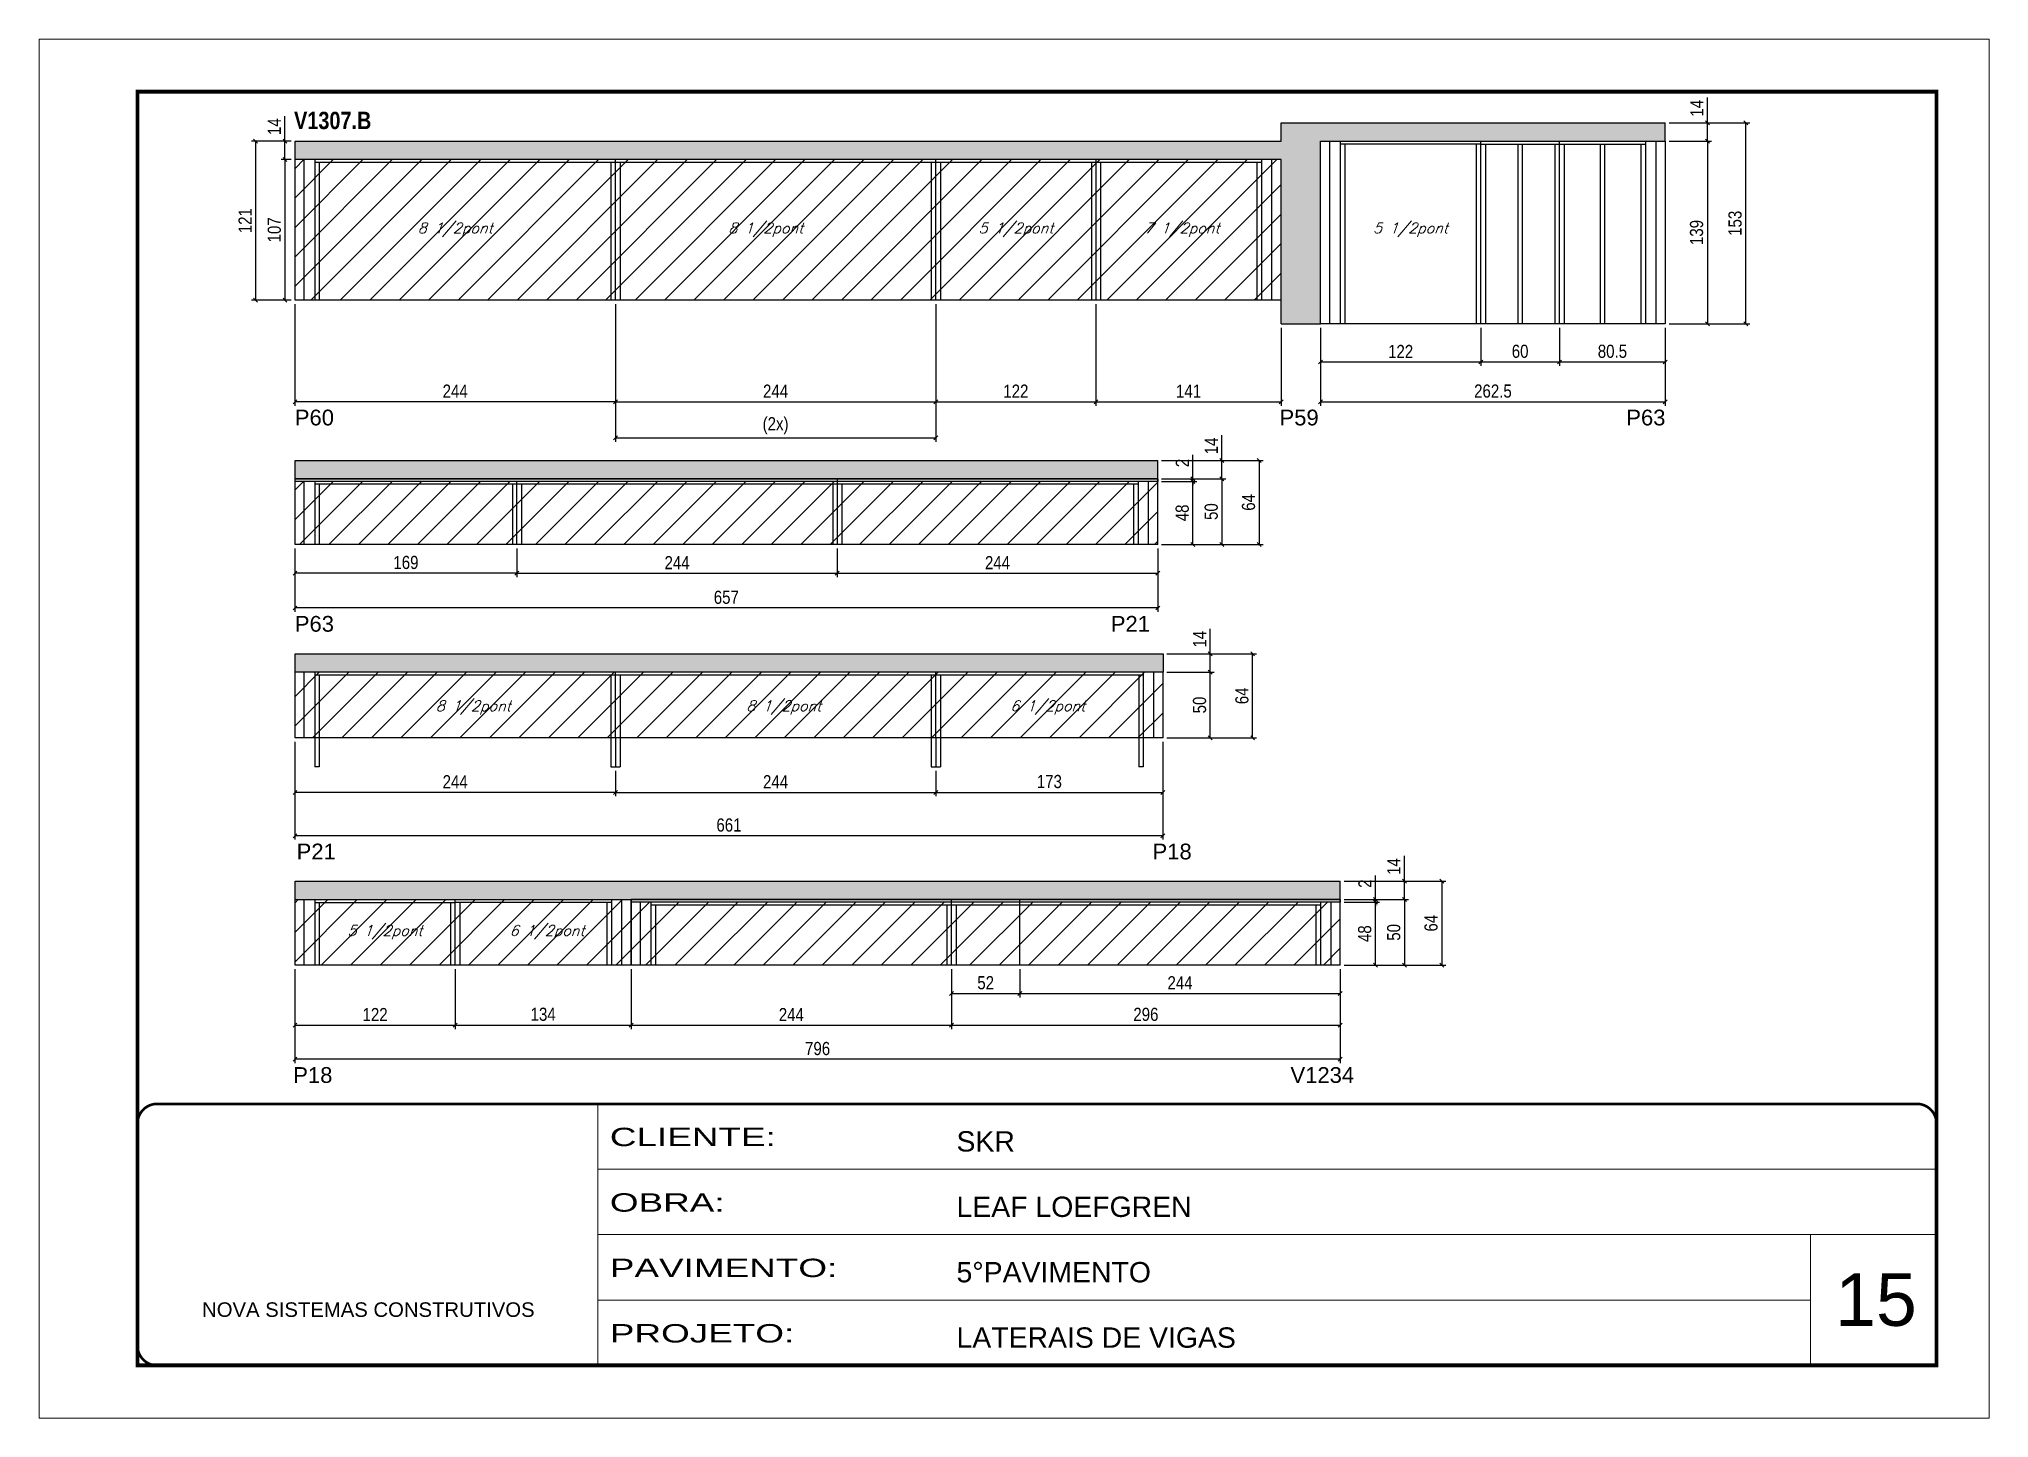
# Model space of a CAD drawing. Extents: x 3309 to 10384, y -2522 to 14608.
# Drawn here: x 6493 to 7978, y 10112 to 11162 of the extents above; entities that cross this region are included whole.
import ezdxf

# ---------------------------------------------------------------- set-up
doc = ezdxf.new("R2010")
doc.units = 0
doc.linetypes.add('CONTINUO', pattern=[0])
doc.linetypes.add('DASHED', pattern=[0.75, 0.5, -0.25])
for name, color, linetype in [('5', 5, 'Continuous'), ('COTA', 241, 'Continuous'), ('NOMENCLATURA', 7, 'Continuous'), ('Painéis', 200, 'Continuous'), ('SARR_2.2x7', 40, 'Continuous'), ('SARR_3.5x7', 81, 'Continuous'), ('texto', 7, 'Continuous')]:
    doc.layers.add(name, color=color, linetype=linetype)
for name, color, linetype, lineweight in [('CARIMBO', 255, 'Continuous', 9), ('Folhas', 255, 'Continuous', 9), ('Hachura', 251, 'Continuous', 9), ('SARRAFO DE PRESSAO', 251, 'DASHED', 9)]:
    doc.layers.add(name, color=color, linetype=linetype, lineweight=lineweight)
doc.styles.add('ARIAL', font='arial.ttf')
doc.styles.add('COTA TECNICA', font='techl___.ttf', dxfattribs={"height": 10})
doc.styles.add('Romans', font='romans.shx')
doc.styles.get("Standard").update_dxf_attribs({"font": 'arial.ttf'})
doc.styles.add('TECNICA', font='techb___.ttf', dxfattribs={"height": 10})
doc.styles.add('Tecnologia', font='')
doc.styles.get('Tecnologia').set_extended_font_data('Forgotten Futurist')
doc.dimstyles.new('PAINEL', dxfattribs={"dimtxt": 10, "dimasz": 3, "dimexe": 3, "dimexo": 3, "dimgap": 3, "dimtad": 1, "dimdec": 1, "dimzin": 12, "dimdsep": 46, "dimtxsty": 'COTA TECNICA', "dimblk1": 'OBLIQUE', "dimblk2": 'OBLIQUE', "dimsah": 1, "dimcen": 0.9, "dimclrd": 4, "dimclre": 4, "dimclrt": 240, "dimadec": 1, "dimazin": 3, "dimtfac": 1, "dimtdec": 1, "dimtmove": 0, "dimatfit": 3, "dimfxl": 1, "dimtolj": 1, "dimtzin": 12, "dimarcsym": 0})

msp = doc.modelspace()

# ---------------------------------------------------------------- texts
at = {"layer": '5', "linetype": 'Continuous'}
for s, rotation, p in [('P60', 359.99996, (6687.69, 10867.91)), ('P59', 359.99996, (7437.57, 10867.91)), ('P63', 359.99996, (7701.66, 10867.91)), ('P63', 359.99996, (6687.69, 10710.84)), ('P21', 359.99996, (7309.07, 10710.84)), ('P21', 0.00004, (6689.08, 10537.47)), ('P18', 359.99996, (7340.88, 10537.47)), ('P18', 359.99996, (6686.5, 10367.28)), ('V1234', 359.99996, (7445.92, 10367.28))]:
    msp.add_text(s, height=12, rotation=rotation, dxfattribs=at).set_placement(p)
at = {"layer": 'CARIMBO', "style": 'ARIAL'}
msp.add_text('15', height=40, dxfattribs=at).set_placement((7860.73, 10182.28))
at = {"layer": 'NOMENCLATURA', "style": 'TECNICA'}
msp.add_text('V1307.B', height=13.2, dxfattribs=at).set_placement((6687.12, 11093.53))
at = {"layer": 'texto', "color": 2, "char_height": 8, "attachment_point": 5, "style": 'Romans'}
for s, insert in [('{\\Q19;\\C256;8 1/2pont}', (6809.84, 11016.84)), ('{\\Q19;\\C256;8 1/2pont}', (7046.34, 11016.84)), ('{\\Q19;\\C256;5 1/2pont}', (7236.84, 11016.84)), ('{\\Q19;\\C256;7 1/2pont}', (7363.34, 11016.84)), ('{\\Q19;\\C256;5 1/2pont}', (7537.34, 11016.84)), ('{\\Q19;\\C256;8 1/2pont}', (6823.59, 10653.02)), ('{\\Q19;\\C256;8 1/2pont}', (7060.09, 10653.02)), ('{\\Q19;\\C256;6 1/2pont}', (7261.09, 10653.02)), ('{\\Q19;\\C256;5 1/2pont}', (6756.34, 10481.94)), ('{\\Q19;\\C256;6 1/2pont}', (6879.84, 10481.94))]:
    msp.add_mtext(s, dxfattribs=dict(at, insert=insert))

# ---------------------------------------------------------------- blocks, each defined once
blk = doc.blocks.new('9999999999')
at = {"color": 30, "linetype": 'CONTINUO'}
for p, q in [((98564.6, 34230.2), (98564.6, 34429.4)), ((98564.6, 34379.6), (99584, 34379.6)), ((98564.6, 34329.8), (99488, 34329.8)), ((99584, 34329.8), (99488, 34329.8)), ((99488, 34329.8), (99488, 34230.2)), ((98564.6, 34280), (99488, 34280))]:
    blk.add_line(p, q, dxfattribs=at)
at = {"color": 30, "linetype": 'CONTINUO', "const_width": 2}
blk.add_lwpolyline([(99584, 34230.2), (99584, 34414.4, 0.414214), (99569, 34429.4), (98229, 34429.4, 0.414214), (98214, 34414.4), (98214, 34245.2, 0.414214), (98229, 34230.2), (99584, 34230.2)], format="xyb", dxfattribs=at)
at = {"layer": 'Folhas'}
blk.add_lwpolyline([(98139, 34190.2), (99624, 34190.2), (99624, 35240.2), (98139, 35240.2)], close=True, dxfattribs=at)
at = {"layer": 'Folhas', "color": 30, "const_width": 3}
blk.add_lwpolyline([(98214, 34230.2), (99584, 34230.2), (99584, 35200.2), (98214, 35200.2)], close=True, dxfattribs=at)
at = {"color": 7, "linetype": 'Continuous', "ltscale": 5, "style": 'ARIAL'}
for s, height, p in [('SKR', 15.48, (98837.7, 34393.1)), ('LEAF LOEFGREN', 15.483, (98837.7, 34343.3)), ('5°PAVIMENTO', 15.483, (98837.7, 34293.5)), ('NOVA SISTEMAS CONSTRUTIVOS', 11.059, (98263.2, 34267.2)), ('LATERAIS DE VIGAS', 15.483, (98837.7, 34243.7))]:
    blk.add_text(s, height=height, dxfattribs=at).set_placement(p)
at = {"layer": 'Folhas', "color": 7, "style": 'Tecnologia', "width": 1.5}
for s, p in [('CLIENTE:', (98573.7, 34397.2)), ('OBRA:', (98573.7, 34347.3)), ('PAVIMENTO:', (98573.7, 34297.5)), ('PROJETO:', (98573.7, 34247.7))]:
    blk.add_text(s, height=14, dxfattribs=at).set_placement(p)
blk = doc.blocks.new('_Oblique')
at = {"color": 0, "linetype": 'ByBlock', "lineweight": -2}
blk.add_line((-0.5, -0.5), (0.5, 0.5), dxfattribs=at)
blk = doc.blocks.new('*D375')
at = {"layer": 'COTA', "color": 4, "linetype": 'ByBlock', "lineweight": -2, "transparency": 16777216}
for p, q in [((6687.8, 10960.3), (6687.8, 10882.9)), ((6931.8, 10960.3), (6931.8, 10882.9)), ((6931.8, 10885.9), (6687.8, 10885.9))]:
    blk.add_line(p, q, dxfattribs=at)
at = {"layer": 'Defpoints', "color": 0, "linetype": 'ByBlock', "transparency": 16777216}
for p in [(6687.8, 10963.3), (6931.8, 10963.3), (6687.8, 10885.9)]:
    blk.add_point(p, dxfattribs=at)
at = {"layer": 'COTA', "color": 4, "linetype": 'ByBlock', "lineweight": -2, "transparency": 16777216, "xscale": 3, "yscale": 3, "zscale": 3, "rotation": 180}
blk.add_blockref('_Oblique', (6687.8, 10885.9), dxfattribs=at)
at = {"layer": 'COTA', "color": 4, "linetype": 'ByBlock', "lineweight": -2, "transparency": 16777216, "xscale": 3, "yscale": 3, "zscale": 3}
blk.add_blockref('_Oblique', (6931.8, 10885.9), dxfattribs=at)
at = {"layer": 'COTA', "color": 240, "linetype": 'ByBlock', "transparency": 16777216, "insert": (6809.8, 10894), "char_height": 10, "attachment_point": 5, "style": 'COTA TECNICA'}
blk.add_mtext('\\A1;244', dxfattribs=at)
blk = doc.blocks.new('*D376')
at = {"layer": 'COTA', "color": 4, "lineweight": -2, "transparency": 16777216}
for p, q in [((6931.8, 10960.3), (6931.8, 10882.9)), ((7175.8, 10960.3), (7175.8, 10882.9)), ((6931.8, 10885.9), (7175.8, 10885.9))]:
    blk.add_line(p, q, dxfattribs=at)
at = {"layer": 'Defpoints', "color": 0, "transparency": 16777216}
for p in [(6931.8, 10963.3, 0), (7175.8, 10963.3, 0), (7175.8, 10885.9)]:
    blk.add_point(p, dxfattribs=at)
at = {"layer": 'COTA', "color": 4, "lineweight": -2, "transparency": 16777216, "xscale": 3, "yscale": 3, "zscale": 3, "rotation": 180}
blk.add_blockref('_Oblique', (6931.8, 10885.9), dxfattribs=at)
at = {"layer": 'COTA', "color": 4, "lineweight": -2, "transparency": 16777216, "xscale": 3, "yscale": 3, "zscale": 3}
blk.add_blockref('_Oblique', (7175.8, 10885.9), dxfattribs=at)
at = {"layer": 'COTA', "color": 240, "transparency": 16777216, "insert": (7053.8, 10894), "char_height": 10, "attachment_point": 5, "style": 'COTA TECNICA'}
blk.add_mtext('\\A1;244', dxfattribs=at)
blk = doc.blocks.new('*D377')
at = {"layer": 'COTA', "color": 4, "lineweight": -2, "transparency": 16777216}
for p, q in [((6684.8, 11084.3), (6654.8, 11084.3)), ((6657.8, 11084.3), (6657.8, 10963.3)), ((6684.8, 10963.3), (6654.8, 10963.3))]:
    blk.add_line(p, q, dxfattribs=at)
at = {"layer": 'Defpoints', "color": 0, "transparency": 16777216}
for p in [(6687.8, 11084.3, 0), (6657.8, 10963.3), (6687.8, 10963.3, 0)]:
    blk.add_point(p, dxfattribs=at)
at = {"layer": 'COTA', "color": 4, "lineweight": -2, "transparency": 16777216, "xscale": 3, "yscale": 3, "zscale": 3}
for p, rotation in [((6657.8, 11084.3), 90), ((6657.8, 10963.3), 270)]:
    blk.add_blockref('_Oblique', p, dxfattribs=dict(at, rotation=rotation))
at = {"layer": 'COTA', "color": 240, "transparency": 16777216, "insert": (6649.8, 11023.8), "char_height": 10, "attachment_point": 5, "rotation": 90, "style": 'COTA TECNICA'}
blk.add_mtext('\\A1;121', dxfattribs=at)
blk = doc.blocks.new('*D378')
at = {"layer": 'COTA', "color": 4, "lineweight": -2, "transparency": 16777216}
for p, q in [((7175.8, 10960.3), (7175.8, 10882.9)), ((7297.8, 10960.3), (7297.8, 10882.9)), ((7175.8, 10885.9), (7297.8, 10885.9))]:
    blk.add_line(p, q, dxfattribs=at)
at = {"layer": 'Defpoints', "color": 0, "transparency": 16777216}
for p in [(7175.8, 10963.3, 0), (7297.8, 10963.3, 0), (7297.8, 10885.9)]:
    blk.add_point(p, dxfattribs=at)
at = {"layer": 'COTA', "color": 4, "lineweight": -2, "transparency": 16777216, "xscale": 3, "yscale": 3, "zscale": 3, "rotation": 180}
blk.add_blockref('_Oblique', (7175.8, 10885.9), dxfattribs=at)
at = {"layer": 'COTA', "color": 4, "lineweight": -2, "transparency": 16777216, "xscale": 3, "yscale": 3, "zscale": 3}
blk.add_blockref('_Oblique', (7297.8, 10885.9), dxfattribs=at)
at = {"layer": 'COTA', "color": 240, "transparency": 16777216, "insert": (7236.8, 10894), "char_height": 10, "attachment_point": 5, "style": 'COTA TECNICA'}
blk.add_mtext('\\A1;122', dxfattribs=at)
blk = doc.blocks.new('*D379')
at = {"layer": 'COTA', "color": 4, "lineweight": -2, "transparency": 16777216}
for p, q in [((6684.8, 11070.3), (6677.2, 11070.3)), ((6680.2, 11070.3), (6680.2, 10963.3)), ((6684.8, 10963.3), (6677.2, 10963.3))]:
    blk.add_line(p, q, dxfattribs=at)
at = {"layer": 'Defpoints', "color": 0, "transparency": 16777216}
for p in [(6687.8, 11070.3, 0), (6680.2, 10963.3), (6687.8, 10963.3, 0)]:
    blk.add_point(p, dxfattribs=at)
at = {"layer": 'COTA', "color": 4, "lineweight": -2, "transparency": 16777216, "xscale": 3, "yscale": 3, "zscale": 3}
for p, rotation in [((6680.2, 11070.3), 90), ((6680.2, 10963.3), 270)]:
    blk.add_blockref('_Oblique', p, dxfattribs=dict(at, rotation=rotation))
at = {"layer": 'COTA', "color": 240, "transparency": 16777216, "insert": (6672.1, 11016.8), "char_height": 10, "attachment_point": 5, "rotation": 90, "style": 'COTA TECNICA'}
blk.add_mtext('\\A1;107', dxfattribs=at)
blk = doc.blocks.new('*D380')
at = {"layer": 'COTA', "color": 4, "lineweight": -2, "transparency": 16777216}
for p, q in [((6680.2, 11084.3), (6680.2, 11103.5)), ((6684.8, 11084.3), (6677.2, 11084.3)), ((6680.2, 11070.3), (6680.2, 11084.3)), ((6684.8, 11070.3), (6677.2, 11070.3))]:
    blk.add_line(p, q, dxfattribs=at)
at = {"layer": 'Defpoints', "color": 0, "transparency": 16777216}
for p in [(6680.2, 11084.3), (6687.8, 11084.3, 0), (6687.8, 11070.3, 0)]:
    blk.add_point(p, dxfattribs=at)
at = {"layer": 'COTA', "color": 4, "lineweight": -2, "transparency": 16777216, "xscale": 3, "yscale": 3, "zscale": 3}
for p, rotation in [((6680.2, 11084.3), 90), ((6680.2, 11070.3), 270)]:
    blk.add_blockref('_Oblique', p, dxfattribs=dict(at, rotation=rotation))
at = {"layer": 'COTA', "color": 240, "transparency": 16777216, "insert": (6672.1, 11095.4), "char_height": 10, "attachment_point": 5, "rotation": 90, "style": 'COTA TECNICA'}
blk.add_mtext('\\A1;14', dxfattribs=at)
blk = doc.blocks.new('*D381')
at = {"layer": 'COTA', "color": 4, "lineweight": -2, "transparency": 16777216}
for p, q in [((6931.8, 10960.3), (6931.8, 10855.4)), ((7175.8, 10960.3), (7175.8, 10855.4)), ((6931.8, 10858.4), (7175.8, 10858.4))]:
    blk.add_line(p, q, dxfattribs=at)
at = {"layer": 'Defpoints', "color": 0, "transparency": 16777216}
for p in [(6931.8, 10963.3), (7175.8, 10963.3), (7175.8, 10858.4)]:
    blk.add_point(p, dxfattribs=at)
at = {"layer": 'COTA', "color": 4, "lineweight": -2, "transparency": 16777216, "xscale": 3, "yscale": 3, "zscale": 3, "rotation": 180}
blk.add_blockref('_Oblique', (6931.8, 10858.4), dxfattribs=at)
at = {"layer": 'COTA', "color": 4, "lineweight": -2, "transparency": 16777216, "xscale": 3, "yscale": 3, "zscale": 3}
blk.add_blockref('_Oblique', (7175.8, 10858.4), dxfattribs=at)
at = {"layer": 'COTA', "color": 240, "transparency": 16777216, "insert": (7053.8, 10867.7), "char_height": 10, "attachment_point": 5, "style": 'COTA TECNICA'}
blk.add_mtext('\\A1;(2x)', dxfattribs=at)
blk = doc.blocks.new('*D382')
at = {"layer": 'COTA', "color": 4, "lineweight": -2, "transparency": 16777216}
for p, q in [((7297.8, 10960.3), (7297.8, 10882.9)), ((7438.8, 10942.3), (7438.8, 10882.9)), ((7297.8, 10885.9), (7438.8, 10885.9))]:
    blk.add_line(p, q, dxfattribs=at)
at = {"layer": 'Defpoints', "color": 0, "transparency": 16777216}
for p in [(7297.8, 10963.3), (7438.8, 10945.3), (7438.8, 10885.9)]:
    blk.add_point(p, dxfattribs=at)
at = {"layer": 'COTA', "color": 4, "lineweight": -2, "transparency": 16777216, "xscale": 3, "yscale": 3, "zscale": 3, "rotation": 180}
blk.add_blockref('_Oblique', (7297.8, 10885.9), dxfattribs=at)
at = {"layer": 'COTA', "color": 4, "lineweight": -2, "transparency": 16777216, "xscale": 3, "yscale": 3, "zscale": 3}
blk.add_blockref('_Oblique', (7438.8, 10885.9), dxfattribs=at)
at = {"layer": 'COTA', "color": 240, "transparency": 16777216, "insert": (7368.3, 10894), "char_height": 10, "attachment_point": 5, "style": 'COTA TECNICA'}
blk.add_mtext('\\A1;141', dxfattribs=at)
blk = doc.blocks.new('*D383')
at = {"layer": 'COTA', "color": 4, "lineweight": -2, "transparency": 16777216}
for p, q in [((7468.8, 10942.3), (7468.8, 10882.9)), ((7731.3, 10942.3), (7731.3, 10882.9)), ((7468.8, 10885.9), (7731.3, 10885.9))]:
    blk.add_line(p, q, dxfattribs=at)
at = {"layer": 'Defpoints', "color": 0, "transparency": 16777216}
for p in [(7468.8, 10945.3), (7731.3, 10945.3), (7731.3, 10885.9)]:
    blk.add_point(p, dxfattribs=at)
at = {"layer": 'COTA', "color": 4, "lineweight": -2, "transparency": 16777216, "xscale": 3, "yscale": 3, "zscale": 3, "rotation": 180}
blk.add_blockref('_Oblique', (7468.8, 10885.9), dxfattribs=at)
at = {"layer": 'COTA', "color": 4, "lineweight": -2, "transparency": 16777216, "xscale": 3, "yscale": 3, "zscale": 3}
blk.add_blockref('_Oblique', (7731.3, 10885.9), dxfattribs=at)
at = {"layer": 'COTA', "color": 240, "transparency": 16777216, "insert": (7600.1, 10894), "char_height": 10, "attachment_point": 5, "style": 'COTA TECNICA'}
blk.add_mtext('\\A1;262.5', dxfattribs=at)
blk = doc.blocks.new('*D384')
at = {"layer": 'COTA', "color": 4, "lineweight": -2, "transparency": 16777216}
for p, q in [((7468.8, 10942.3), (7468.8, 10913.2)), ((7590.8, 10942.3), (7590.8, 10913.2)), ((7468.8, 10916.2), (7590.8, 10916.2))]:
    blk.add_line(p, q, dxfattribs=at)
at = {"layer": 'Defpoints', "color": 0, "transparency": 16777216}
for p in [(7468.8, 10945.3), (7590.8, 10945.3), (7590.8, 10916.2)]:
    blk.add_point(p, dxfattribs=at)
at = {"layer": 'COTA', "color": 4, "lineweight": -2, "transparency": 16777216, "xscale": 3, "yscale": 3, "zscale": 3, "rotation": 180}
blk.add_blockref('_Oblique', (7468.8, 10916.2), dxfattribs=at)
at = {"layer": 'COTA', "color": 4, "lineweight": -2, "transparency": 16777216, "xscale": 3, "yscale": 3, "zscale": 3}
blk.add_blockref('_Oblique', (7590.8, 10916.2), dxfattribs=at)
at = {"layer": 'COTA', "color": 240, "transparency": 16777216, "insert": (7529.8, 10924.2), "char_height": 10, "attachment_point": 5, "style": 'COTA TECNICA'}
blk.add_mtext('\\A1;122', dxfattribs=at)
blk = doc.blocks.new('*D385')
at = {"layer": 'COTA', "color": 4, "lineweight": -2, "transparency": 16777216}
for p, q in [((7590.8, 10942.3), (7590.8, 10913.2)), ((7650.8, 10942.3), (7650.8, 10913.2)), ((7590.8, 10916.2), (7650.8, 10916.2))]:
    blk.add_line(p, q, dxfattribs=at)
at = {"layer": 'Defpoints', "color": 0, "transparency": 16777216}
for p in [(7590.8, 10945.3), (7650.8, 10945.3), (7650.8, 10916.2)]:
    blk.add_point(p, dxfattribs=at)
at = {"layer": 'COTA', "color": 4, "lineweight": -2, "transparency": 16777216, "xscale": 3, "yscale": 3, "zscale": 3, "rotation": 180}
blk.add_blockref('_Oblique', (7590.8, 10916.2), dxfattribs=at)
at = {"layer": 'COTA', "color": 4, "lineweight": -2, "transparency": 16777216, "xscale": 3, "yscale": 3, "zscale": 3}
blk.add_blockref('_Oblique', (7650.8, 10916.2), dxfattribs=at)
at = {"layer": 'COTA', "color": 240, "transparency": 16777216, "insert": (7620.8, 10924.3), "char_height": 10, "attachment_point": 5, "style": 'COTA TECNICA'}
blk.add_mtext('\\A1;60', dxfattribs=at)
blk = doc.blocks.new('*D386')
at = {"layer": 'COTA', "color": 4, "lineweight": -2, "transparency": 16777216}
for p, q in [((7734.3, 11084.3), (7766.5, 11084.3)), ((7763.5, 11084.3), (7763.5, 10945.3)), ((7734.3, 10945.3), (7766.5, 10945.3))]:
    blk.add_line(p, q, dxfattribs=at)
at = {"layer": 'Defpoints', "color": 0, "transparency": 16777216}
for p in [(7731.3, 11084.3), (7731.3, 10945.3), (7763.5, 10945.3)]:
    blk.add_point(p, dxfattribs=at)
at = {"layer": 'COTA', "color": 4, "lineweight": -2, "transparency": 16777216, "xscale": 3, "yscale": 3, "zscale": 3}
for p, rotation in [((7763.5, 11084.3), 90), ((7763.5, 10945.3), 270)]:
    blk.add_blockref('_Oblique', p, dxfattribs=dict(at, rotation=rotation))
at = {"layer": 'COTA', "color": 240, "transparency": 16777216, "insert": (7755.2, 11014.8), "char_height": 10, "attachment_point": 5, "rotation": 90, "style": 'COTA TECNICA'}
blk.add_mtext('\\A1;139', dxfattribs=at)
blk = doc.blocks.new('*D387')
at = {"layer": 'COTA', "color": 4, "lineweight": -2, "transparency": 16777216}
for p, q in [((7763.5, 11098.3), (7763.5, 11117.5)), ((7734.3, 11098.3), (7766.5, 11098.3)), ((7763.5, 11084.3), (7763.5, 11098.3)), ((7734.3, 11084.3), (7766.5, 11084.3))]:
    blk.add_line(p, q, dxfattribs=at)
at = {"layer": 'Defpoints', "color": 0, "transparency": 16777216}
for p in [(7731.3, 11098.3), (7763.5, 11098.3), (7731.3, 11084.3)]:
    blk.add_point(p, dxfattribs=at)
at = {"layer": 'COTA', "color": 4, "lineweight": -2, "transparency": 16777216, "xscale": 3, "yscale": 3, "zscale": 3}
for p, rotation in [((7763.5, 11098.3), 90), ((7763.5, 11084.3), 270)]:
    blk.add_blockref('_Oblique', p, dxfattribs=dict(at, rotation=rotation))
at = {"layer": 'COTA', "color": 240, "transparency": 16777216, "insert": (7755.4, 11109.4), "char_height": 10, "attachment_point": 5, "rotation": 90, "style": 'COTA TECNICA'}
blk.add_mtext('\\A1;14', dxfattribs=at)
blk = doc.blocks.new('*D388')
at = {"layer": 'COTA', "color": 4, "lineweight": -2, "transparency": 16777216}
for p, q in [((7734.3, 11098.3), (7795.7, 11098.3)), ((7792.7, 10945.3), (7792.7, 11098.3)), ((7734.3, 10945.3), (7795.7, 10945.3))]:
    blk.add_line(p, q, dxfattribs=at)
at = {"layer": 'Defpoints', "color": 0, "transparency": 16777216}
for p in [(7731.3, 11098.3), (7792.7, 11098.3), (7731.3, 10945.3)]:
    blk.add_point(p, dxfattribs=at)
at = {"layer": 'COTA', "color": 4, "lineweight": -2, "transparency": 16777216, "xscale": 3, "yscale": 3, "zscale": 3}
for p, rotation in [((7792.7, 11098.3), 90), ((7792.7, 10945.3), 270)]:
    blk.add_blockref('_Oblique', p, dxfattribs=dict(at, rotation=rotation))
at = {"layer": 'COTA', "color": 240, "transparency": 16777216, "insert": (7784.5, 11021.8), "char_height": 10, "attachment_point": 5, "rotation": 90, "style": 'COTA TECNICA'}
blk.add_mtext('\\A1;153', dxfattribs=at)
blk = doc.blocks.new('*D395')
at = {"layer": 'COTA', "color": 4, "linetype": 'ByBlock', "lineweight": -2, "transparency": 16777216}
for p, q in [((6687.8, 10774.3), (6687.8, 10752.4)), ((6856.8, 10774.3), (6856.8, 10752.4)), ((6856.8, 10755.4), (6687.8, 10755.4))]:
    blk.add_line(p, q, dxfattribs=at)
at = {"layer": 'Defpoints', "color": 0, "linetype": 'ByBlock', "transparency": 16777216}
for p in [(6687.8, 10777.3), (6856.8, 10777.3), (6687.8, 10755.4)]:
    blk.add_point(p, dxfattribs=at)
at = {"layer": 'COTA', "color": 4, "linetype": 'ByBlock', "lineweight": -2, "transparency": 16777216, "xscale": 3, "yscale": 3, "zscale": 3, "rotation": 180}
blk.add_blockref('_Oblique', (6687.8, 10755.4), dxfattribs=at)
at = {"layer": 'COTA', "color": 4, "linetype": 'ByBlock', "lineweight": -2, "transparency": 16777216, "xscale": 3, "yscale": 3, "zscale": 3}
blk.add_blockref('_Oblique', (6856.8, 10755.4), dxfattribs=at)
at = {"layer": 'COTA', "color": 240, "linetype": 'ByBlock', "transparency": 16777216, "insert": (6772.3, 10763.5), "char_height": 10, "attachment_point": 5, "style": 'COTA TECNICA'}
blk.add_mtext('\\A1;169', dxfattribs=at)
blk = doc.blocks.new('*D397')
at = {"layer": 'COTA', "color": 4, "linetype": 'ByBlock', "lineweight": -2, "transparency": 16777216}
for p, q in [((6687.8, 10774.3), (6687.8, 10725.9)), ((7344.8, 10774.3), (7344.8, 10725.9)), ((7344.8, 10728.9), (6687.8, 10728.9))]:
    blk.add_line(p, q, dxfattribs=at)
at = {"layer": 'Defpoints', "color": 0, "linetype": 'ByBlock', "transparency": 16777216}
for p in [(6687.8, 10777.3), (7344.8, 10777.3), (6687.8, 10728.9)]:
    blk.add_point(p, dxfattribs=at)
at = {"layer": 'COTA', "color": 4, "linetype": 'ByBlock', "lineweight": -2, "transparency": 16777216, "xscale": 3, "yscale": 3, "zscale": 3, "rotation": 180}
blk.add_blockref('_Oblique', (6687.8, 10728.9), dxfattribs=at)
at = {"layer": 'COTA', "color": 4, "linetype": 'ByBlock', "lineweight": -2, "transparency": 16777216, "xscale": 3, "yscale": 3, "zscale": 3}
blk.add_blockref('_Oblique', (7344.8, 10728.9), dxfattribs=at)
at = {"layer": 'COTA', "color": 240, "linetype": 'ByBlock', "transparency": 16777216, "insert": (7016.3, 10737), "char_height": 10, "attachment_point": 5, "style": 'COTA TECNICA'}
blk.add_mtext('\\A1;657', dxfattribs=at)
blk = doc.blocks.new('*D389')
at = {"layer": 'COTA', "color": 4, "lineweight": -2, "transparency": 16777216}
for p, q in [((6856.8, 10774.3), (6856.8, 10752.4)), ((7100.8, 10774.3), (7100.8, 10752.4)), ((6856.8, 10755.4), (7100.8, 10755.4))]:
    blk.add_line(p, q, dxfattribs=at)
at = {"layer": 'Defpoints', "color": 0, "transparency": 16777216}
for p in [(6856.8, 10777.3, 0), (7100.8, 10777.3, 0), (7100.8, 10755.4)]:
    blk.add_point(p, dxfattribs=at)
at = {"layer": 'COTA', "color": 4, "lineweight": -2, "transparency": 16777216, "xscale": 3, "yscale": 3, "zscale": 3, "rotation": 180}
blk.add_blockref('_Oblique', (6856.8, 10755.4), dxfattribs=at)
at = {"layer": 'COTA', "color": 4, "lineweight": -2, "transparency": 16777216, "xscale": 3, "yscale": 3, "zscale": 3}
blk.add_blockref('_Oblique', (7100.8, 10755.4), dxfattribs=at)
at = {"layer": 'COTA', "color": 240, "transparency": 16777216, "insert": (6978.8, 10763.4), "char_height": 10, "attachment_point": 5, "style": 'COTA TECNICA'}
blk.add_mtext('\\A1;244', dxfattribs=at)
blk = doc.blocks.new('*D396')
at = {"layer": 'COTA', "color": 4, "lineweight": -2, "transparency": 16777216}
for p, q in [((7100.8, 10774.3), (7100.8, 10752.4)), ((7344.8, 10774.3), (7344.8, 10752.4)), ((7100.8, 10755.4), (7344.8, 10755.4))]:
    blk.add_line(p, q, dxfattribs=at)
at = {"layer": 'Defpoints', "color": 0, "transparency": 16777216}
for p in [(7100.8, 10777.3, 0), (7344.8, 10777.3, 0), (7344.8, 10755.4)]:
    blk.add_point(p, dxfattribs=at)
at = {"layer": 'COTA', "color": 4, "lineweight": -2, "transparency": 16777216, "xscale": 3, "yscale": 3, "zscale": 3, "rotation": 180}
blk.add_blockref('_Oblique', (7100.8, 10755.4), dxfattribs=at)
at = {"layer": 'COTA', "color": 4, "lineweight": -2, "transparency": 16777216, "xscale": 3, "yscale": 3, "zscale": 3}
blk.add_blockref('_Oblique', (7344.8, 10755.4), dxfattribs=at)
at = {"layer": 'COTA', "color": 240, "transparency": 16777216, "insert": (7222.8, 10763.4), "char_height": 10, "attachment_point": 5, "style": 'COTA TECNICA'}
blk.add_mtext('\\A1;244', dxfattribs=at)
blk = doc.blocks.new('*D390')
at = {"layer": 'COTA', "color": 4, "lineweight": -2, "transparency": 16777216}
for p, q in [((7347.8, 10841.3), (7425.1, 10841.3)), ((7422.1, 10841.3), (7422.1, 10777.3)), ((7347.8, 10777.3), (7425.1, 10777.3))]:
    blk.add_line(p, q, dxfattribs=at)
at = {"layer": 'Defpoints', "color": 0, "transparency": 16777216}
for p in [(7344.8, 10841.3, 0), (7344.8, 10777.3, 0), (7422.1, 10777.3)]:
    blk.add_point(p, dxfattribs=at)
at = {"layer": 'COTA', "color": 4, "lineweight": -2, "transparency": 16777216, "xscale": 3, "yscale": 3, "zscale": 3}
for p, rotation in [((7422.1, 10841.3), 90), ((7422.1, 10777.3), 270)]:
    blk.add_blockref('_Oblique', p, dxfattribs=dict(at, rotation=rotation))
at = {"layer": 'COTA', "color": 240, "transparency": 16777216, "insert": (7414, 10809.3), "char_height": 10, "attachment_point": 5, "rotation": 90, "style": 'COTA TECNICA'}
blk.add_mtext('\\A1;64', dxfattribs=at)
blk = doc.blocks.new('*D391')
at = {"layer": 'COTA', "color": 4, "lineweight": -2, "transparency": 16777216}
for p, q in [((7347.8, 10827.3), (7396.7, 10827.3)), ((7393.7, 10827.3), (7393.7, 10777.3)), ((7347.8, 10777.3), (7396.7, 10777.3))]:
    blk.add_line(p, q, dxfattribs=at)
at = {"layer": 'Defpoints', "color": 0, "transparency": 16777216}
for p in [(7344.8, 10827.3, 0), (7344.8, 10777.3, 0), (7393.7, 10777.3)]:
    blk.add_point(p, dxfattribs=at)
at = {"layer": 'COTA', "color": 4, "lineweight": -2, "transparency": 16777216, "xscale": 3, "yscale": 3, "zscale": 3}
for p, rotation in [((7393.7, 10827.3), 90), ((7393.7, 10777.3), 270)]:
    blk.add_blockref('_Oblique', p, dxfattribs=dict(at, rotation=rotation))
at = {"layer": 'COTA', "color": 240, "transparency": 16777216, "insert": (7385.6, 10802.3), "char_height": 10, "attachment_point": 5, "rotation": 90, "style": 'COTA TECNICA'}
blk.add_mtext('\\A1;50', dxfattribs=at)
blk = doc.blocks.new('*D392')
at = {"layer": 'COTA', "color": 4, "lineweight": -2, "transparency": 16777216}
for p, q in [((7393.7, 10841.3), (7393.7, 10860.4)), ((7347.8, 10841.3), (7396.7, 10841.3)), ((7393.7, 10827.3), (7393.7, 10841.3)), ((7347.8, 10827.3), (7396.7, 10827.3))]:
    blk.add_line(p, q, dxfattribs=at)
at = {"layer": 'Defpoints', "color": 0, "transparency": 16777216}
for p in [(7344.8, 10841.3, 0), (7393.7, 10841.3), (7344.8, 10827.3, 0)]:
    blk.add_point(p, dxfattribs=at)
at = {"layer": 'COTA', "color": 4, "lineweight": -2, "transparency": 16777216, "xscale": 3, "yscale": 3, "zscale": 3}
for p, rotation in [((7393.7, 10841.3), 90), ((7393.7, 10827.3), 270)]:
    blk.add_blockref('_Oblique', p, dxfattribs=dict(at, rotation=rotation))
at = {"layer": 'COTA', "color": 240, "transparency": 16777216, "insert": (7385.6, 10852.3), "char_height": 10, "attachment_point": 5, "rotation": 90, "style": 'COTA TECNICA'}
blk.add_mtext('\\A1;14', dxfattribs=at)
blk = doc.blocks.new('*D393')
at = {"layer": 'COTA', "color": 4, "lineweight": -2, "transparency": 16777216}
for p, q in [((7347.8, 10825.3), (7374.6, 10825.3)), ((7371.6, 10777.3), (7371.6, 10825.3)), ((7347.8, 10777.3), (7374.6, 10777.3))]:
    blk.add_line(p, q, dxfattribs=at)
at = {"layer": 'Defpoints', "color": 0, "transparency": 16777216}
for p in [(7344.8, 10825.3, 0), (7371.6, 10825.3), (7344.8, 10777.3, 0)]:
    blk.add_point(p, dxfattribs=at)
at = {"layer": 'COTA', "color": 4, "lineweight": -2, "transparency": 16777216, "xscale": 3, "yscale": 3, "zscale": 3}
for p, rotation in [((7371.6, 10825.3), 90), ((7371.6, 10777.3), 270)]:
    blk.add_blockref('_Oblique', p, dxfattribs=dict(at, rotation=rotation))
at = {"layer": 'COTA', "color": 240, "transparency": 16777216, "insert": (7363.5, 10801.3), "char_height": 10, "attachment_point": 5, "rotation": 90, "style": 'COTA TECNICA'}
blk.add_mtext('\\A1;48', dxfattribs=at)
blk = doc.blocks.new('*D394')
at = {"layer": 'COTA', "color": 4, "lineweight": -2, "transparency": 16777216}
for p, q in [((7371.6, 10827.3), (7371.6, 10845.4)), ((7347.8, 10827.3), (7374.6, 10827.3)), ((7371.6, 10825.3), (7371.6, 10827.3)), ((7347.8, 10825.3), (7374.6, 10825.3)), ((7371.6, 10825.3), (7371.6, 10822.3))]:
    blk.add_line(p, q, dxfattribs=at)
at = {"layer": 'Defpoints', "color": 0, "transparency": 16777216}
for p in [(7344.8, 10827.3, 0), (7371.6, 10827.3), (7344.8, 10825.3, 0)]:
    blk.add_point(p, dxfattribs=at)
at = {"layer": 'COTA', "color": 4, "lineweight": -2, "transparency": 16777216, "xscale": 3, "yscale": 3, "zscale": 3}
for p, rotation in [((7371.6, 10827.3), 270), ((7371.6, 10825.3), 90)]:
    blk.add_blockref('_Oblique', p, dxfattribs=dict(at, rotation=rotation))
at = {"layer": 'COTA', "color": 240, "transparency": 16777216, "insert": (7363.6, 10839.3), "char_height": 10, "attachment_point": 5, "rotation": 90, "style": 'COTA TECNICA'}
blk.add_mtext('\\A1;2', dxfattribs=at)
blk = doc.blocks.new('*D398')
at = {"layer": 'COTA', "color": 4, "linetype": 'ByBlock', "lineweight": -2, "transparency": 16777216}
for p, q in [((6687.8, 10627), (6687.8, 10585.5)), ((6931.8, 10605), (6931.8, 10585.5)), ((6931.8, 10588.5), (6687.8, 10588.5))]:
    blk.add_line(p, q, dxfattribs=at)
at = {"layer": 'Defpoints', "color": 0, "linetype": 'ByBlock', "transparency": 16777216}
for p in [(6687.8, 10630), (6931.8, 10608), (6687.8, 10588.5)]:
    blk.add_point(p, dxfattribs=at)
at = {"layer": 'COTA', "color": 4, "linetype": 'ByBlock', "lineweight": -2, "transparency": 16777216, "xscale": 3, "yscale": 3, "zscale": 3, "rotation": 180}
blk.add_blockref('_Oblique', (6687.8, 10588.5), dxfattribs=at)
at = {"layer": 'COTA', "color": 4, "linetype": 'ByBlock', "lineweight": -2, "transparency": 16777216, "xscale": 3, "yscale": 3, "zscale": 3}
blk.add_blockref('_Oblique', (6931.8, 10588.5), dxfattribs=at)
at = {"layer": 'COTA', "color": 240, "linetype": 'ByBlock', "transparency": 16777216, "insert": (6809.8, 10596.6), "char_height": 10, "attachment_point": 5, "style": 'COTA TECNICA'}
blk.add_mtext('\\A1;244', dxfattribs=at)
blk = doc.blocks.new('*D401')
at = {"layer": 'COTA', "color": 4, "linetype": 'ByBlock', "lineweight": -2, "transparency": 16777216}
for p, q in [((6687.8, 10627), (6687.8, 10552.5)), ((7348.8, 10627), (7348.8, 10552.5)), ((7348.8, 10555.5), (6687.8, 10555.5))]:
    blk.add_line(p, q, dxfattribs=at)
at = {"layer": 'Defpoints', "color": 0, "linetype": 'ByBlock', "transparency": 16777216}
for p in [(6687.8, 10630), (7348.8, 10630), (6687.8, 10555.5)]:
    blk.add_point(p, dxfattribs=at)
at = {"layer": 'COTA', "color": 4, "linetype": 'ByBlock', "lineweight": -2, "transparency": 16777216, "xscale": 3, "yscale": 3, "zscale": 3, "rotation": 180}
blk.add_blockref('_Oblique', (6687.8, 10555.5), dxfattribs=at)
at = {"layer": 'COTA', "color": 4, "linetype": 'ByBlock', "lineweight": -2, "transparency": 16777216, "xscale": 3, "yscale": 3, "zscale": 3}
blk.add_blockref('_Oblique', (7348.8, 10555.5), dxfattribs=at)
at = {"layer": 'COTA', "color": 240, "linetype": 'ByBlock', "transparency": 16777216, "insert": (7018.3, 10563.6), "char_height": 10, "attachment_point": 5, "style": 'COTA TECNICA'}
blk.add_mtext('\\A1;661', dxfattribs=at)
blk = doc.blocks.new('*D399')
at = {"layer": 'COTA', "color": 4, "lineweight": -2, "transparency": 16777216}
for p, q in [((6931.8, 10605), (6931.8, 10585.5)), ((7175.8, 10605), (7175.8, 10585.5)), ((6931.8, 10588.5), (7175.8, 10588.5))]:
    blk.add_line(p, q, dxfattribs=at)
at = {"layer": 'Defpoints', "color": 0, "transparency": 16777216}
for p in [(6931.8, 10608, 0), (7175.8, 10608, 0), (7175.8, 10588.5)]:
    blk.add_point(p, dxfattribs=at)
at = {"layer": 'COTA', "color": 4, "lineweight": -2, "transparency": 16777216, "xscale": 3, "yscale": 3, "zscale": 3, "rotation": 180}
blk.add_blockref('_Oblique', (6931.8, 10588.5), dxfattribs=at)
at = {"layer": 'COTA', "color": 4, "lineweight": -2, "transparency": 16777216, "xscale": 3, "yscale": 3, "zscale": 3}
blk.add_blockref('_Oblique', (7175.8, 10588.5), dxfattribs=at)
at = {"layer": 'COTA', "color": 240, "transparency": 16777216, "insert": (7053.8, 10596.6), "char_height": 10, "attachment_point": 5, "style": 'COTA TECNICA'}
blk.add_mtext('\\A1;244', dxfattribs=at)
blk = doc.blocks.new('*D400')
at = {"layer": 'COTA', "color": 4, "lineweight": -2, "transparency": 16777216}
for p, q in [((7348.8, 10627), (7348.8, 10585.5)), ((7175.8, 10605), (7175.8, 10585.5)), ((7175.8, 10588.5), (7348.8, 10588.5))]:
    blk.add_line(p, q, dxfattribs=at)
at = {"layer": 'Defpoints', "color": 0, "transparency": 16777216}
for p in [(7348.8, 10630, 0), (7175.8, 10608, 0), (7348.8, 10588.5)]:
    blk.add_point(p, dxfattribs=at)
at = {"layer": 'COTA', "color": 4, "lineweight": -2, "transparency": 16777216, "xscale": 3, "yscale": 3, "zscale": 3, "rotation": 180}
blk.add_blockref('_Oblique', (7175.8, 10588.5), dxfattribs=at)
at = {"layer": 'COTA', "color": 4, "lineweight": -2, "transparency": 16777216, "xscale": 3, "yscale": 3, "zscale": 3}
blk.add_blockref('_Oblique', (7348.8, 10588.5), dxfattribs=at)
at = {"layer": 'COTA', "color": 240, "transparency": 16777216, "insert": (7262.3, 10596.7), "char_height": 10, "attachment_point": 5, "style": 'COTA TECNICA'}
blk.add_mtext('\\A1;173', dxfattribs=at)
blk = doc.blocks.new('*D402')
at = {"layer": 'COTA', "color": 4, "lineweight": -2, "transparency": 16777216}
for p, q in [((7351.8, 10680), (7387.8, 10680)), ((7384.8, 10630), (7384.8, 10680)), ((7351.8, 10630), (7387.8, 10630))]:
    blk.add_line(p, q, dxfattribs=at)
at = {"layer": 'Defpoints', "color": 0, "transparency": 16777216}
for p in [(7348.8, 10680), (7384.8, 10680), (7348.8, 10630)]:
    blk.add_point(p, dxfattribs=at)
at = {"layer": 'COTA', "color": 4, "lineweight": -2, "transparency": 16777216, "xscale": 3, "yscale": 3, "zscale": 3}
for p, rotation in [((7384.8, 10680), 90), ((7384.8, 10630), 270)]:
    blk.add_blockref('_Oblique', p, dxfattribs=dict(at, rotation=rotation))
at = {"layer": 'COTA', "color": 240, "transparency": 16777216, "insert": (7376.7, 10655), "char_height": 10, "attachment_point": 5, "rotation": 90, "style": 'COTA TECNICA'}
blk.add_mtext('\\A1;50', dxfattribs=at)
blk = doc.blocks.new('*D403')
at = {"layer": 'COTA', "color": 4, "lineweight": -2, "transparency": 16777216}
for p, q in [((7384.8, 10694), (7384.8, 10713.1)), ((7351.8, 10694), (7387.8, 10694)), ((7384.8, 10680), (7384.8, 10694)), ((7351.8, 10680), (7387.8, 10680))]:
    blk.add_line(p, q, dxfattribs=at)
at = {"layer": 'Defpoints', "color": 0, "transparency": 16777216}
for p in [(7348.8, 10694), (7384.8, 10694), (7348.8, 10680)]:
    blk.add_point(p, dxfattribs=at)
at = {"layer": 'COTA', "color": 4, "lineweight": -2, "transparency": 16777216, "xscale": 3, "yscale": 3, "zscale": 3}
for p, rotation in [((7384.8, 10694), 90), ((7384.8, 10680), 270)]:
    blk.add_blockref('_Oblique', p, dxfattribs=dict(at, rotation=rotation))
at = {"layer": 'COTA', "color": 240, "transparency": 16777216, "insert": (7376.8, 10705.1), "char_height": 10, "attachment_point": 5, "rotation": 90, "style": 'COTA TECNICA'}
blk.add_mtext('\\A1;14', dxfattribs=at)
blk = doc.blocks.new('*D404')
at = {"layer": 'COTA', "color": 4, "lineweight": -2, "transparency": 16777216}
for p, q in [((7351.8, 10694), (7420.1, 10694)), ((7417.1, 10630), (7417.1, 10694)), ((7351.8, 10630), (7420.1, 10630))]:
    blk.add_line(p, q, dxfattribs=at)
at = {"layer": 'Defpoints', "color": 0, "transparency": 16777216}
for p in [(7348.8, 10694), (7417.1, 10694), (7348.8, 10630)]:
    blk.add_point(p, dxfattribs=at)
at = {"layer": 'COTA', "color": 4, "lineweight": -2, "transparency": 16777216, "xscale": 3, "yscale": 3, "zscale": 3}
for p, rotation in [((7417.1, 10694), 90), ((7417.1, 10630), 270)]:
    blk.add_blockref('_Oblique', p, dxfattribs=dict(at, rotation=rotation))
at = {"layer": 'COTA', "color": 240, "transparency": 16777216, "insert": (7409, 10662), "char_height": 10, "attachment_point": 5, "rotation": 90, "style": 'COTA TECNICA'}
blk.add_mtext('\\A1;64', dxfattribs=at)
blk = doc.blocks.new('*D410')
at = {"layer": 'COTA', "color": 4, "lineweight": -2, "transparency": 16777216}
for p, q in [((6687.8, 10453.9), (6687.8, 10408.2)), ((6809.8, 10453.9), (6809.8, 10408.2)), ((6687.8, 10411.2), (6809.8, 10411.2))]:
    blk.add_line(p, q, dxfattribs=at)
at = {"layer": 'Defpoints', "color": 0, "transparency": 16777216}
for p in [(6687.8, 10456.9), (6809.8, 10456.9), (6809.8, 10411.2)]:
    blk.add_point(p, dxfattribs=at)
at = {"layer": 'COTA', "color": 4, "lineweight": -2, "transparency": 16777216, "xscale": 3, "yscale": 3, "zscale": 3, "rotation": 180}
blk.add_blockref('_Oblique', (6687.8, 10411.2), dxfattribs=at)
at = {"layer": 'COTA', "color": 4, "lineweight": -2, "transparency": 16777216, "xscale": 3, "yscale": 3, "zscale": 3}
blk.add_blockref('_Oblique', (6809.8, 10411.2), dxfattribs=at)
at = {"layer": 'COTA', "color": 240, "transparency": 16777216, "insert": (6748.8, 10419.3), "char_height": 10, "attachment_point": 5, "style": 'COTA TECNICA'}
blk.add_mtext('\\A1;122', dxfattribs=at)
blk = doc.blocks.new('*D411')
at = {"layer": 'COTA', "color": 4, "lineweight": -2, "transparency": 16777216}
for p, q in [((6809.8, 10453.9), (6809.8, 10408.2)), ((6943.8, 10453.9), (6943.8, 10408.2)), ((6809.8, 10411.2), (6943.8, 10411.2))]:
    blk.add_line(p, q, dxfattribs=at)
at = {"layer": 'Defpoints', "color": 0, "transparency": 16777216}
for p in [(6809.8, 10456.9), (6943.8, 10456.9), (6943.8, 10411.2)]:
    blk.add_point(p, dxfattribs=at)
at = {"layer": 'COTA', "color": 4, "lineweight": -2, "transparency": 16777216, "xscale": 3, "yscale": 3, "zscale": 3, "rotation": 180}
blk.add_blockref('_Oblique', (6809.8, 10411.2), dxfattribs=at)
at = {"layer": 'COTA', "color": 4, "lineweight": -2, "transparency": 16777216, "xscale": 3, "yscale": 3, "zscale": 3}
blk.add_blockref('_Oblique', (6943.8, 10411.2), dxfattribs=at)
at = {"layer": 'COTA', "color": 240, "transparency": 16777216, "insert": (6876.8, 10419.5), "char_height": 10, "attachment_point": 5, "style": 'COTA TECNICA'}
blk.add_mtext('\\A1;134', dxfattribs=at)
blk = doc.blocks.new('*D412')
at = {"layer": 'COTA', "color": 4, "linetype": 'ByBlock', "lineweight": -2, "transparency": 16777216}
for p, q in [((6687.8, 10453.9), (6687.8, 10382.3)), ((7483.8, 10453.9), (7483.8, 10382.3)), ((7483.8, 10385.3), (6687.8, 10385.3))]:
    blk.add_line(p, q, dxfattribs=at)
at = {"layer": 'Defpoints', "color": 0, "linetype": 'ByBlock', "transparency": 16777216}
for p in [(6687.8, 10456.9), (7483.8, 10456.9), (6687.8, 10385.3)]:
    blk.add_point(p, dxfattribs=at)
at = {"layer": 'COTA', "color": 4, "linetype": 'ByBlock', "lineweight": -2, "transparency": 16777216, "xscale": 3, "yscale": 3, "zscale": 3, "rotation": 180}
blk.add_blockref('_Oblique', (6687.8, 10385.3), dxfattribs=at)
at = {"layer": 'COTA', "color": 4, "linetype": 'ByBlock', "lineweight": -2, "transparency": 16777216, "xscale": 3, "yscale": 3, "zscale": 3}
blk.add_blockref('_Oblique', (7483.8, 10385.3), dxfattribs=at)
at = {"layer": 'COTA', "color": 240, "linetype": 'ByBlock', "transparency": 16777216, "insert": (7085.8, 10393.4), "char_height": 10, "attachment_point": 5, "style": 'COTA TECNICA'}
blk.add_mtext('\\A1;796', dxfattribs=at)
blk = doc.blocks.new('*D413')
at = {"layer": 'COTA', "color": 4, "lineweight": -2, "transparency": 16777216}
for p, q in [((6943.8, 10453.9), (6943.8, 10408.2)), ((7187.8, 10453.9), (7187.8, 10408.2)), ((6943.8, 10411.2), (7187.8, 10411.2))]:
    blk.add_line(p, q, dxfattribs=at)
at = {"layer": 'Defpoints', "color": 0, "transparency": 16777216}
for p in [(6943.8, 10456.9), (7187.8, 10456.9), (7187.8, 10411.2)]:
    blk.add_point(p, dxfattribs=at)
at = {"layer": 'COTA', "color": 4, "lineweight": -2, "transparency": 16777216, "xscale": 3, "yscale": 3, "zscale": 3, "rotation": 180}
blk.add_blockref('_Oblique', (6943.8, 10411.2), dxfattribs=at)
at = {"layer": 'COTA', "color": 4, "lineweight": -2, "transparency": 16777216, "xscale": 3, "yscale": 3, "zscale": 3}
blk.add_blockref('_Oblique', (7187.8, 10411.2), dxfattribs=at)
at = {"layer": 'COTA', "color": 240, "transparency": 16777216, "insert": (7065.8, 10419.3), "char_height": 10, "attachment_point": 5, "style": 'COTA TECNICA'}
blk.add_mtext('\\A1;244', dxfattribs=at)
blk = doc.blocks.new('*D414')
at = {"layer": 'COTA', "color": 4, "lineweight": -2, "transparency": 16777216}
for p, q in [((7187.8, 10453.9), (7187.8, 10408.2)), ((7483.8, 10453.9), (7483.8, 10408.2)), ((7187.8, 10411.2), (7483.8, 10411.2))]:
    blk.add_line(p, q, dxfattribs=at)
at = {"layer": 'Defpoints', "color": 0, "transparency": 16777216}
for p in [(7187.8, 10456.9), (7483.8, 10456.9), (7483.8, 10411.2)]:
    blk.add_point(p, dxfattribs=at)
at = {"layer": 'COTA', "color": 4, "lineweight": -2, "transparency": 16777216, "xscale": 3, "yscale": 3, "zscale": 3, "rotation": 180}
blk.add_blockref('_Oblique', (7187.8, 10411.2), dxfattribs=at)
at = {"layer": 'COTA', "color": 4, "lineweight": -2, "transparency": 16777216, "xscale": 3, "yscale": 3, "zscale": 3}
blk.add_blockref('_Oblique', (7483.8, 10411.2), dxfattribs=at)
at = {"layer": 'COTA', "color": 240, "transparency": 16777216, "insert": (7335.8, 10419.4), "char_height": 10, "attachment_point": 5, "style": 'COTA TECNICA'}
blk.add_mtext('\\A1;296', dxfattribs=at)
blk = doc.blocks.new('*D415')
at = {"layer": 'COTA', "color": 4, "lineweight": -2, "transparency": 16777216}
for p, q in [((7187.8, 10453.9), (7187.8, 10432.4)), ((7239.8, 10453.9), (7239.8, 10432.4)), ((7187.8, 10435.4), (7239.8, 10435.4))]:
    blk.add_line(p, q, dxfattribs=at)
at = {"layer": 'Defpoints', "color": 0, "transparency": 16777216}
for p in [(7187.8, 10456.9), (7239.8, 10456.9), (7239.8, 10435.4)]:
    blk.add_point(p, dxfattribs=at)
at = {"layer": 'COTA', "color": 4, "lineweight": -2, "transparency": 16777216, "xscale": 3, "yscale": 3, "zscale": 3, "rotation": 180}
blk.add_blockref('_Oblique', (7187.8, 10435.4), dxfattribs=at)
at = {"layer": 'COTA', "color": 4, "lineweight": -2, "transparency": 16777216, "xscale": 3, "yscale": 3, "zscale": 3}
blk.add_blockref('_Oblique', (7239.8, 10435.4), dxfattribs=at)
at = {"layer": 'COTA', "color": 240, "transparency": 16777216, "insert": (7213.8, 10443.5), "char_height": 10, "attachment_point": 5, "style": 'COTA TECNICA'}
blk.add_mtext('\\A1;52', dxfattribs=at)
blk = doc.blocks.new('*D416')
at = {"layer": 'COTA', "color": 4, "lineweight": -2, "transparency": 16777216}
for p, q in [((7239.8, 10453.9), (7239.8, 10432.4)), ((7483.8, 10453.9), (7483.8, 10432.4)), ((7239.8, 10435.4), (7483.8, 10435.4))]:
    blk.add_line(p, q, dxfattribs=at)
at = {"layer": 'Defpoints', "color": 0, "transparency": 16777216}
for p in [(7239.8, 10456.9), (7483.8, 10456.9), (7483.8, 10435.4)]:
    blk.add_point(p, dxfattribs=at)
at = {"layer": 'COTA', "color": 4, "lineweight": -2, "transparency": 16777216, "xscale": 3, "yscale": 3, "zscale": 3, "rotation": 180}
blk.add_blockref('_Oblique', (7239.8, 10435.4), dxfattribs=at)
at = {"layer": 'COTA', "color": 4, "lineweight": -2, "transparency": 16777216, "xscale": 3, "yscale": 3, "zscale": 3}
blk.add_blockref('_Oblique', (7483.8, 10435.4), dxfattribs=at)
at = {"layer": 'COTA', "color": 240, "transparency": 16777216, "insert": (7361.8, 10443.5), "char_height": 10, "attachment_point": 5, "style": 'COTA TECNICA'}
blk.add_mtext('\\A1;244', dxfattribs=at)
blk = doc.blocks.new('*D405')
at = {"layer": 'COTA', "color": 4, "lineweight": -2, "transparency": 16777216}
for p, q in [((7486.8, 10520.9), (7564.1, 10520.9)), ((7561.1, 10520.9), (7561.1, 10456.9)), ((7486.8, 10456.9), (7564.1, 10456.9))]:
    blk.add_line(p, q, dxfattribs=at)
at = {"layer": 'Defpoints', "color": 0, "transparency": 16777216}
for p in [(7483.8, 10520.9, 0), (7483.8, 10456.9, 0), (7561.1, 10456.9)]:
    blk.add_point(p, dxfattribs=at)
at = {"layer": 'COTA', "color": 4, "lineweight": -2, "transparency": 16777216, "xscale": 3, "yscale": 3, "zscale": 3}
for p, rotation in [((7561.1, 10520.9), 90), ((7561.1, 10456.9), 270)]:
    blk.add_blockref('_Oblique', p, dxfattribs=dict(at, rotation=rotation))
at = {"layer": 'COTA', "color": 240, "transparency": 16777216, "insert": (7553, 10488.9), "char_height": 10, "attachment_point": 5, "rotation": 90, "style": 'COTA TECNICA'}
blk.add_mtext('\\A1;64', dxfattribs=at)
blk = doc.blocks.new('*D406')
at = {"layer": 'COTA', "color": 4, "lineweight": -2, "transparency": 16777216}
for p, q in [((7486.8, 10506.9), (7535.7, 10506.9)), ((7532.7, 10506.9), (7532.7, 10456.9)), ((7486.8, 10456.9), (7535.7, 10456.9))]:
    blk.add_line(p, q, dxfattribs=at)
at = {"layer": 'Defpoints', "color": 0, "transparency": 16777216}
for p in [(7483.8, 10506.9, 0), (7483.8, 10456.9, 0), (7532.7, 10456.9)]:
    blk.add_point(p, dxfattribs=at)
at = {"layer": 'COTA', "color": 4, "lineweight": -2, "transparency": 16777216, "xscale": 3, "yscale": 3, "zscale": 3}
for p, rotation in [((7532.7, 10506.9), 90), ((7532.7, 10456.9), 270)]:
    blk.add_blockref('_Oblique', p, dxfattribs=dict(at, rotation=rotation))
at = {"layer": 'COTA', "color": 240, "transparency": 16777216, "insert": (7524.6, 10481.9), "char_height": 10, "attachment_point": 5, "rotation": 90, "style": 'COTA TECNICA'}
blk.add_mtext('\\A1;50', dxfattribs=at)
blk = doc.blocks.new('*D407')
at = {"layer": 'COTA', "color": 4, "lineweight": -2, "transparency": 16777216}
for p, q in [((7532.7, 10520.9), (7532.7, 10540.1)), ((7486.8, 10520.9), (7535.7, 10520.9)), ((7532.7, 10506.9), (7532.7, 10520.9)), ((7486.8, 10506.9), (7535.7, 10506.9))]:
    blk.add_line(p, q, dxfattribs=at)
at = {"layer": 'Defpoints', "color": 0, "transparency": 16777216}
for p in [(7483.8, 10520.9, 0), (7532.7, 10520.9), (7483.8, 10506.9, 0)]:
    blk.add_point(p, dxfattribs=at)
at = {"layer": 'COTA', "color": 4, "lineweight": -2, "transparency": 16777216, "xscale": 3, "yscale": 3, "zscale": 3}
for p, rotation in [((7532.7, 10520.9), 90), ((7532.7, 10506.9), 270)]:
    blk.add_blockref('_Oblique', p, dxfattribs=dict(at, rotation=rotation))
at = {"layer": 'COTA', "color": 240, "transparency": 16777216, "insert": (7524.6, 10532), "char_height": 10, "attachment_point": 5, "rotation": 90, "style": 'COTA TECNICA'}
blk.add_mtext('\\A1;14', dxfattribs=at)
blk = doc.blocks.new('*D408')
at = {"layer": 'COTA', "color": 4, "lineweight": -2, "transparency": 16777216}
for p, q in [((7486.8, 10504.9), (7513.6, 10504.9)), ((7510.6, 10456.9), (7510.6, 10504.9)), ((7486.8, 10456.9), (7513.6, 10456.9))]:
    blk.add_line(p, q, dxfattribs=at)
at = {"layer": 'Defpoints', "color": 0, "transparency": 16777216}
for p in [(7483.8, 10504.9, 0), (7510.6, 10504.9), (7483.8, 10456.9, 0)]:
    blk.add_point(p, dxfattribs=at)
at = {"layer": 'COTA', "color": 4, "lineweight": -2, "transparency": 16777216, "xscale": 3, "yscale": 3, "zscale": 3}
for p, rotation in [((7510.6, 10504.9), 90), ((7510.6, 10456.9), 270)]:
    blk.add_blockref('_Oblique', p, dxfattribs=dict(at, rotation=rotation))
at = {"layer": 'COTA', "color": 240, "transparency": 16777216, "insert": (7502.5, 10480.9), "char_height": 10, "attachment_point": 5, "rotation": 90, "style": 'COTA TECNICA'}
blk.add_mtext('\\A1;48', dxfattribs=at)
blk = doc.blocks.new('*D409')
at = {"layer": 'COTA', "color": 4, "lineweight": -2, "transparency": 16777216}
for p, q in [((7510.6, 10506.9), (7510.6, 10525.1)), ((7486.8, 10506.9), (7513.6, 10506.9)), ((7486.8, 10504.9), (7513.6, 10504.9)), ((7510.6, 10504.9), (7510.6, 10506.9)), ((7510.6, 10504.9), (7510.6, 10501.9))]:
    blk.add_line(p, q, dxfattribs=at)
at = {"layer": 'Defpoints', "color": 0, "transparency": 16777216}
for p in [(7483.8, 10506.9, 0), (7483.8, 10504.9, 0), (7510.6, 10506.9)]:
    blk.add_point(p, dxfattribs=at)
at = {"layer": 'COTA', "color": 4, "lineweight": -2, "transparency": 16777216, "xscale": 3, "yscale": 3, "zscale": 3}
for p, rotation in [((7510.6, 10506.9), 270), ((7510.6, 10504.9), 90)]:
    blk.add_blockref('_Oblique', p, dxfattribs=dict(at, rotation=rotation))
at = {"layer": 'COTA', "color": 240, "transparency": 16777216, "insert": (7502.6, 10519), "char_height": 10, "attachment_point": 5, "rotation": 90, "style": 'COTA TECNICA'}
blk.add_mtext('\\A1;2', dxfattribs=at)
blk = doc.blocks.new('*D1597')
at = {"layer": 'COTA', "color": 4, "lineweight": -2, "transparency": 16777216}
for p, q in [((7650.8, 10942.3), (7650.8, 10913.2)), ((7731.3, 10942.3), (7731.3, 10913.2)), ((7650.8, 10916.2), (7731.3, 10916.2))]:
    blk.add_line(p, q, dxfattribs=at)
at = {"layer": 'Defpoints', "color": 0, "transparency": 16777216}
for p in [(7650.8, 10945.3), (7731.3, 10945.3), (7731.3, 10916.2)]:
    blk.add_point(p, dxfattribs=at)
at = {"layer": 'COTA', "color": 4, "lineweight": -2, "transparency": 16777216, "xscale": 3, "yscale": 3, "zscale": 3, "rotation": 180}
blk.add_blockref('_Oblique', (7650.8, 10916.2), dxfattribs=at)
at = {"layer": 'COTA', "color": 4, "lineweight": -2, "transparency": 16777216, "xscale": 3, "yscale": 3, "zscale": 3}
blk.add_blockref('_Oblique', (7731.3, 10916.2), dxfattribs=at)
at = {"layer": 'COTA', "color": 240, "transparency": 16777216, "insert": (7691.1, 10924.3), "char_height": 10, "attachment_point": 5, "style": 'COTA TECNICA'}
blk.add_mtext('\\A1;80.5', dxfattribs=at)

# ---------------------------------------------------------------- dimensions: what is measured, and where the dimension line sits
at = {"layer": 'COTA'}
for base, p1, p2, picture, middle in [((7763.5, 11098.34), (7731.34, 11084.34), (7731.34, 11098.34), '*D387', (7755.42, 11109.4)), ((6680.16, 11084.34, 0), (6687.84, 11070.34), (6687.84, 11084.34), '*D380', (6672.09, 11095.4, 0)), ((7792.73, 11098.34), (7731.34, 10945.34), (7731.34, 11098.34), '*D388', (7784.51, 11021.84)), ((6657.83, 10963.34, 0), (6687.84, 11084.34), (6687.84, 10963.34), '*D377', (6649.77, 11023.84, 0)), ((7763.5, 10945.34), (7731.34, 11084.34), (7731.34, 10945.34), '*D386', (7755.25, 11014.84)), ((6680.16, 10963.34, 0), (6687.84, 11070.34), (6687.84, 10963.34), '*D379', (6672.06, 11016.84, 0)), ((7393.72, 10841.27, 0), (7344.84, 10827.27), (7344.84, 10841.27), '*D392', (7385.65, 10852.32, 0)), ((7371.59, 10827.27, 0), (7344.84, 10825.27), (7344.84, 10827.27), '*D394', (7363.59, 10839.32, 0)), ((7422.08, 10777.27, 0), (7344.84, 10841.27), (7344.84, 10777.27), '*D390', (7413.98, 10809.27, 0)), ((7393.72, 10777.27, 0), (7344.84, 10827.27), (7344.84, 10777.27), '*D391', (7385.61, 10802.27, 0)), ((7371.59, 10825.27, 0), (7344.84, 10777.27), (7344.84, 10825.27), '*D393', (7363.49, 10801.27, 0)), ((7384.84, 10694.02), (7348.84, 10680.02), (7348.84, 10694.02), '*D403', (7376.77, 10705.08)), ((7417.14, 10694.02), (7348.84, 10630.02), (7348.84, 10694.02), '*D404', (7409.03, 10662.02)), ((7384.84, 10680.02), (7348.84, 10630.02), (7348.84, 10680.02), '*D402', (7376.73, 10655.02)), ((7532.72, 10520.94, 0), (7483.84, 10506.94), (7483.84, 10520.94), '*D407', (7524.65, 10532, 0)), ((7510.59, 10506.94, 0), (7483.84, 10504.94), (7483.84, 10506.94), '*D409', (7502.59, 10519, 0)), ((7561.08, 10456.94, 0), (7483.84, 10520.94), (7483.84, 10456.94), '*D405', (7552.98, 10488.94, 0)), ((7532.72, 10456.94, 0), (7483.84, 10506.94), (7483.84, 10456.94), '*D406', (7524.61, 10481.94, 0)), ((7510.59, 10504.94, 0), (7483.84, 10456.94), (7483.84, 10504.94), '*D408', (7502.49, 10480.94, 0))]:
    dim = msp.add_linear_dim(base=base, p1=p1, p2=p2, angle=90, dimstyle='PAINEL', dxfattribs=at)
    dim.commit()
    dim.dimension.update_dxf_attribs({"geometry": picture, "text_midpoint": middle})
at = {"layer": 'COTA', "linetype": 'ByBlock'}
for base, p1, p2, picture, middle in [((6687.84, 10885.92), (6931.84, 10963.34), (6687.84, 10963.34), '*D375', (6809.84, 10894)), ((6687.84, 10755.37), (6856.84, 10777.27), (6687.84, 10777.27), '*D395', (6772.34, 10763.5)), ((6687.84, 10588.49), (6931.84, 10608.02), (6687.84, 10630.02), '*D398', (6809.84, 10596.56))]:
    dim = msp.add_linear_dim(base=base, p1=p1, p2=p2, angle=180, dimstyle='PAINEL', override={"dimtmove": 1}, dxfattribs=at)
    dim.commit()
    dim.dimension.update_dxf_attribs({"geometry": picture, "text_midpoint": middle})
at = {"layer": 'COTA'}
for base, p1, p2, picture, middle in [((7175.84, 10885.92, 0), (6931.84, 10963.34), (7175.84, 10963.34), '*D376', (7053.84, 10894, 0)), ((7297.84, 10885.92, 0), (7175.84, 10963.34), (7297.84, 10963.34), '*D378', (7236.84, 10893.98, 0)), ((7438.84, 10885.92), (7297.84, 10963.34), (7438.84, 10945.34), '*D382', (7368.34, 10894)), ((7731.34, 10885.92), (7468.84, 10945.34), (7731.34, 10945.34), '*D383', (7600.09, 10894.03)), ((7590.84, 10916.16), (7468.84, 10945.34), (7590.84, 10945.34), '*D384', (7529.84, 10924.22)), ((7731.34, 10916.16), (7650.84, 10945.34), (7731.34, 10945.34), '*D1597', (7691.09, 10924.29)), ((7100.84, 10755.37, 0), (6856.84, 10777.27), (7100.84, 10777.27), '*D389', (6978.84, 10763.44, 0)), ((7344.84, 10755.37, 0), (7100.84, 10777.27), (7344.84, 10777.27), '*D396', (7222.84, 10763.44, 0)), ((7348.84, 10588.49, 0), (7175.84, 10608.02), (7348.84, 10630.02), '*D400', (7262.34, 10596.7, 0)), ((7175.84, 10588.49, 0), (6931.84, 10608.02), (7175.84, 10608.02), '*D399', (7053.84, 10596.56, 0)), ((6809.84, 10411.24), (6687.84, 10456.94), (6809.84, 10456.94), '*D410', (6748.84, 10419.29)), ((7187.84, 10411.24), (6943.84, 10456.94), (7187.84, 10456.94), '*D413', (7065.84, 10419.31)), ((7239.84, 10435.41), (7187.84, 10456.94), (7239.84, 10456.94), '*D415', (7213.84, 10443.52))]:
    dim = msp.add_linear_dim(base=base, p1=p1, p2=p2, dimstyle='PAINEL', dxfattribs=at)
    dim.commit()
    dim.dimension.update_dxf_attribs({"geometry": picture, "text_midpoint": middle})
dim = msp.add_linear_dim(base=(7175.84, 10858.45), p1=(6931.84, 10963.34), p2=(7175.84, 10963.34), text='(2x)', dimstyle='PAINEL', dxfattribs=at)
dim.commit()
dim.dimension.update_dxf_attribs({"geometry": '*D381', "text_midpoint": (7053.84, 10867.67)})
for base, p1, p2, picture, middle in [((7650.84, 10916.16), (7590.84, 10945.34), (7650.84, 10945.34), '*D385', (7620.84, 10924.27)), ((6943.84, 10411.24), (6809.84, 10456.94), (6943.84, 10456.94), '*D411', (6876.84, 10419.45)), ((7483.84, 10411.24), (7187.84, 10456.94), (7483.84, 10456.94), '*D414', (7335.84, 10419.37)), ((7483.84, 10435.41), (7239.84, 10456.94), (7483.84, 10456.94), '*D416', (7361.84, 10443.48))]:
    dim = msp.add_linear_dim(base=base, p1=p1, p2=p2, dimstyle='PAINEL', override={"dimtmove": 1}, dxfattribs=at)
    dim.commit()
    dim.dimension.update_dxf_attribs({"geometry": picture, "text_midpoint": middle})
at = {"layer": 'COTA', "linetype": 'ByBlock'}
for base, p1, p2, picture, middle in [((6687.84, 10728.85), (7344.84, 10777.27), (6687.84, 10777.27), '*D397', (7016.34, 10736.96)), ((6687.84, 10555.48), (7348.84, 10630.02), (6687.84, 10630.02), '*D401', (7018.34, 10563.59)), ((6687.84, 10385.29), (7483.84, 10456.94), (6687.84, 10456.94), '*D412', (7085.84, 10393.42))]:
    dim = msp.add_linear_dim(base=base, p1=p1, p2=p2, angle=180, dimstyle='PAINEL', dxfattribs=at)
    dim.commit()
    dim.dimension.update_dxf_attribs({"geometry": picture, "text_midpoint": middle})

# ---------------------------------------------------------------- hatches: boundary and pattern name
at = {"layer": 'COTA'}
h = msp.add_hatch(dxfattribs=at)
h.set_pattern_fill('AR-CONC', color=256, scale=0.03)
h.set_pattern_definition([(50, (49.461, 47.469), (5.46554, -0.4781726), [0.5715, -6.2865]), (355, (49.461, 47.469), (-1.0573026, 5.7317054), [0.4572, -5.0292175]), (100.451445, (49.9166, 47.429), (4.4082374, 5.2535326), [0.4857003, -5.3427073]), (46.1842, (49.461, 48.993), (8.1323712, -1.26127), [0.85725, -9.42975]), (96.63556, (50.139, 48.888), (7.122124, 7.4227837), [0.7285507, -8.014068]), (351.18415, (49.461, 48.993), (7.122124, 7.422784), [0.685799, -7.543792]), (21, (50.223, 48.612), (4.5484317, -3.067956), [0.5715, -6.2865]), (326, (50.223, 48.612), (1.8540609, 5.525639), [0.4572, -5.0292]), (71.451445, (50.602, 48.356), (6.4024926, 2.457683), [0.4857003, -5.3426981]), (37.5, (49.4611, 47.4689), (0.0926581, 2.53665117), [0, -4.96824, 0, -5.1054, 0, -5.04825]), (7.5, (49.461, 47.469), (2.0045899, 3.00541724), [0, -2.91084, 0, -4.85394, 0, -1.92405]), (327.5, (47.7619, 47.469), (4.06771786, -0.17186232), [0, -1.905, 0, -5.9436, 0, -7.8867]), (317.5, (47, 47.469), (4.4438754, 0.7627947), [0, -2.4765, 0, -3.94716, 0, -5.6007])])
h.paths.add_polyline_path([(7468.84, 11084.34), (7731.34, 11084.34), (7731.34, 11098.34), (7438.84, 11098.34), (7438.84, 11084.34), (6687.84, 11084.34), (6687.84, 11070.34), (7438.84, 11070.34), (7438.84, 10963.34), (7438.84, 10945.34), (7468.84, 10945.34)])
h = msp.add_hatch(dxfattribs=at)
h.set_pattern_fill('AR-CONC', color=256, scale=0.03)
h.set_pattern_definition([(50, (-236.905, -2436.74), (5.4655401, -0.4781726), [0.5715, -6.2865]), (355, (-236.905, -2436.74), (-1.0573026, 5.7317054), [0.4572, -5.0292175]), (100.451445, (-236.4493, -2436.78), (4.4082374, 5.2535326), [0.4857003, -5.3427073]), (46.1842, (-236.905, -2435.216), (8.1323712, -1.2612698), [0.85725, -9.42975]), (96.63556, (-236.227, -2435.321), (7.122124, 7.4227837), [0.7285507, -8.0140682]), (351.18415, (-236.905, -2435.216), (7.122124, 7.4227837), [0.685799, -7.543792]), (21, (-236.143, -2435.597), (4.5484317, -3.067956), [0.5715, -6.2865]), (326, (-236.143, -2435.597), (1.8540609, 5.525639), [0.4572, -5.0292]), (71.451445, (-235.764, -2435.853), (6.4024926, 2.457683), [0.4857003, -5.3426981]), (37.5, (-236.9048, -2436.7401), (0.0926581, 2.53665117), [0, -4.96824, 0, -5.1054, 0, -5.04825]), (7.5, (-236.9048, -2436.74), (2.00458988, 3.00541724), [0, -2.91084, 0, -4.85394, 0, -1.92405]), (327.5, (-238.604, -2436.7401), (4.06771786, -0.17186232), [0, -1.905, 0, -5.9436, 0, -7.8867]), (317.5, (-239.366, -2436.74), (4.44387544, 0.7627947), [0, -2.4765, 0, -3.94716, 0, -5.6007])])
h.paths.add_polyline_path([(7344.84, 10827.27), (7344.84, 10841.27), (6687.84, 10841.27), (6687.84, 10827.27)])
h = msp.add_hatch(dxfattribs=at)
h.set_pattern_fill('AR-CONC', color=256, scale=0.03)
h.paths.add_polyline_path([(7348.84, 10694.02), (6687.84, 10694.02), (6687.84, 10680.02), (7348.84, 10680.02)])
h = msp.add_hatch(dxfattribs=at)
h.set_pattern_fill('AR-CONC', color=256, scale=0.03)
h.set_pattern_definition([(50, (75.238, -124.059), (5.46554, -0.4781726), [0.5715, -6.2865]), (355, (75.238, -124.059), (-1.0573026, 5.7317054), [0.4572, -5.0292175]), (100.451445, (75.6937, -124.099), (4.4082374, 5.2535326), [0.4857003, -5.3427073]), (46.1842, (75.238, -122.535), (8.1323712, -1.26127), [0.85725, -9.42975]), (96.63556, (75.916, -122.64), (7.122124, 7.4227837), [0.7285507, -8.014068]), (351.18415, (75.238, -122.535), (7.122124, 7.422784), [0.685799, -7.543792]), (21, (76, -122.916), (4.5484317, -3.067956), [0.5715, -6.2865]), (326, (76, -122.916), (1.8540609, 5.525639), [0.4572, -5.0292]), (71.451445, (76.379, -123.1716), (6.4024926, 2.457683), [0.4857003, -5.3426981]), (37.5, (75.2382, -124.059), (0.0926581, 2.53665117), [0, -4.96824, 0, -5.1054, 0, -5.04825]), (7.5, (75.2382, -124.059), (2.0045899, 3.00541724), [0, -2.91084, 0, -4.85394, 0, -1.92405]), (327.5, (73.539, -124.059), (4.06771786, -0.17186232), [0, -1.905, 0, -5.9436, 0, -7.8867]), (317.5, (72.777, -124.059), (4.4438754, 0.7627947), [0, -2.4765, 0, -3.94716, 0, -5.6007])])
h.paths.add_polyline_path([(7483.84, 10506.94), (7483.84, 10520.94), (6687.84, 10520.94), (6687.84, 10506.94), (6943.84, 10506.94)])
at = {"layer": 'Hachura'}
h = msp.add_hatch(dxfattribs=at)
h.set_pattern_fill('ANSI31', color=256, scale=5)
h.set_pattern_definition([(45, (71.649, 271.625), (-11.22532, 11.22532), [])])
h.paths.add_polyline_path([(6931.84, 11070.34), (6687.84, 11070.34), (6687.84, 10963.34), (6931.84, 10963.34)])
h.paths.add_polyline_path([(7175.84, 11070.34), (6931.84, 11070.34), (6931.84, 10963.34), (7175.84, 10963.34)])
h.paths.add_polyline_path([(7297.84, 11070.34), (7175.84, 11070.34), (7175.84, 10963.34), (7297.84, 10963.34)])
h.paths.add_polyline_path([(7438.84, 11070.34), (7297.84, 11070.34), (7297.84, 10963.34), (7438.84, 10963.34)])
h = msp.add_hatch(dxfattribs=at)
h.set_pattern_fill('ANSI31', color=256, scale=5)
h.paths.add_polyline_path([(6856.84, 10825.27), (6687.84, 10825.27), (6687.84, 10777.27), (6856.84, 10777.27)])
h.paths.add_polyline_path([(7100.84, 10825.27), (6856.84, 10825.27), (6856.84, 10777.27), (7100.84, 10777.27)])
h.paths.add_polyline_path([(7344.84, 10825.27), (7100.84, 10825.27), (7100.84, 10777.27), (7344.84, 10777.27)])
h.paths.add_polyline_path([(7348.84, 10680.02), (7175.84, 10680.02), (7175.84, 10630.02), (7348.84, 10630.02)])
h.paths.add_polyline_path([(7175.84, 10680.02), (6931.84, 10680.02), (6931.84, 10630.02), (7175.84, 10630.02)])
h.paths.add_polyline_path([(6931.84, 10680.02), (6687.84, 10680.02), (6687.84, 10630.02), (6931.84, 10630.02)])
h.paths.add_polyline_path([(6809.84, 10506.94), (6687.84, 10506.94), (6687.84, 10456.94), (6809.84, 10456.94)])
h.paths.add_polyline_path([(6943.84, 10506.94), (6809.84, 10506.94), (6809.84, 10456.94), (6943.84, 10456.94)])
h.paths.add_polyline_path([(7187.84, 10504.94), (6943.84, 10504.94), (6943.84, 10456.94), (7187.84, 10456.94)])
h.paths.add_polyline_path([(7239.84, 10504.94), (7187.84, 10504.94), (7187.84, 10456.94), (7239.84, 10456.94)])
h.paths.add_polyline_path([(7483.84, 10504.94), (7239.84, 10504.94), (7239.84, 10456.94), (7483.84, 10456.94)])

# ---------------------------------------------------------------- linework, layer by layer
at = {"layer": 'COTA'}
for p, q in [((7438.84, 11084.34), (7438.84, 11098.34)), ((7438.84, 11098.34), (7731.34, 11098.34)), ((7731.34, 11084.34), (7731.34, 11098.34)), ((6687.84, 11070.34), (6687.84, 11084.34)), ((6687.84, 11084.34), (7438.84, 11084.34)), ((7438.84, 10945.34), (7438.84, 10963.34)), ((7438.84, 10945.34), (7468.84, 10945.34)), ((6687.84, 10827.27), (6687.84, 10841.27)), ((6687.84, 10841.27), (7344.84, 10841.27)), ((7344.84, 10827.27), (7344.84, 10841.27)), ((6687.84, 10680.02), (6687.84, 10694.02)), ((6687.84, 10694.02), (7348.84, 10694.02)), ((7348.84, 10694.02), (7348.84, 10680.02)), ((6931.84, 10630.02), (6931.84, 10608.02)), ((7175.84, 10630.02), (7175.84, 10608.02)), ((6706.34, 10608.02), (6702.84, 10608.02)), ((6928.34, 10608.02), (6935.34, 10608.02)), ((7172.34, 10608.02), (7179.34, 10608.02)), ((7333.84, 10608.02), (7330.34, 10608.02)), ((6687.84, 10506.94), (6687.84, 10520.94)), ((6687.84, 10520.94), (7483.84, 10520.94)), ((7483.84, 10506.94), (7483.84, 10520.94))]:
    msp.add_line(p, q, dxfattribs=at)
at = {"layer": 'Painéis', "linetype": 'ByBlock'}
for p, q in [((7468.84, 10945.34), (7468.84, 11084.34)), ((7468.84, 11084.34), (7731.34, 11084.34)), ((7590.84, 10945.34), (7590.84, 11084.34)), ((7650.84, 10945.34), (7650.84, 11084.34)), ((7731.34, 11084.34), (7731.34, 10945.34)), ((7438.84, 11070.34), (6687.84, 11070.34)), ((6687.84, 10963.34), (6687.84, 11070.34)), ((6931.84, 10963.34), (6931.84, 11070.34)), ((7175.84, 10963.34), (7175.84, 11070.34)), ((7297.84, 10963.34), (7297.84, 11070.34)), ((7438.84, 10963.34), (7438.84, 11070.34)), ((7438.84, 10963.34), (6687.84, 10963.34)), ((7731.34, 10945.34), (7468.84, 10945.34)), ((7344.84, 10827.27), (6687.84, 10827.27)), ((6687.84, 10777.27), (6687.84, 10827.27)), ((7100.84, 10777.27), (7100.84, 10827.27)), ((7344.84, 10777.27), (7344.84, 10827.27)), ((6856.84, 10777.27), (6856.84, 10825.27)), ((7344.84, 10777.27), (6687.84, 10777.27)), ((7348.84, 10680.02), (6687.84, 10680.02)), ((6687.84, 10630.02), (6687.84, 10680.02)), ((6931.84, 10630.02), (6931.84, 10680.02)), ((7175.84, 10630.02), (7175.84, 10680.02)), ((7348.84, 10630.02), (7348.84, 10680.02)), ((7348.84, 10630.02), (6687.84, 10630.02)), ((6687.84, 10506.94), (6943.84, 10506.94)), ((6687.84, 10456.94), (6687.84, 10506.94)), ((6809.84, 10456.94), (6809.84, 10506.94)), ((6943.84, 10506.94), (6943.84, 10456.94)), ((7483.84, 10506.94), (6943.84, 10506.94)), ((6943.84, 10456.94), (6943.84, 10506.94)), ((7187.84, 10456.94), (7187.84, 10506.94)), ((7239.84, 10456.94), (7239.84, 10506.94)), ((7483.84, 10456.94), (7483.84, 10506.94)), ((6943.84, 10456.94), (6687.84, 10456.94)), ((7483.84, 10456.94), (6943.84, 10456.94))]:
    msp.add_line(p, q, dxfattribs=at)
for points in [[(7344.84, 10825.27), (6687.84, 10825.27), (6687.84, 10827.27), (7344.84, 10827.27)], [(7483.84, 10504.94), (6943.84, 10504.94), (6943.84, 10506.94), (7483.84, 10506.94)]]:
    msp.add_lwpolyline(points, close=True, dxfattribs=at)
at = {"layer": 'SARR_2.2x7', "linetype": 'Continuous'}
for p, q in [((7475.84, 10945.34), (7475.84, 11084.34)), ((7590.84, 11082.14), (7483.84, 11082.14)), ((7590.84, 11082.14), (7650.84, 11082.14)), ((7650.84, 11082.14), (7716.34, 11082.14)), ((7724.34, 10945.34), (7724.34, 11084.34)), ((6694.84, 10963.34), (6694.84, 11070.34)), ((6931.84, 11068.14), (6702.84, 11068.14)), ((7175.84, 11068.14), (6931.84, 11068.14)), ((7297.84, 11068.14), (7175.84, 11068.14)), ((7423.84, 11068.14), (7297.84, 11068.14)), ((7431.84, 10963.34), (7431.84, 11070.34)), ((6694.84, 10777.27), (6694.84, 10825.27)), ((6856.84, 10823.07), (6702.84, 10823.07)), ((7100.84, 10823.07), (6856.84, 10823.07)), ((7329.84, 10823.07), (7100.84, 10823.07)), ((7337.84, 10777.27), (7337.84, 10825.27)), ((6694.84, 10630.02), (6694.84, 10680.02)), ((6931.84, 10677.82), (6702.84, 10677.82)), ((7175.84, 10677.82), (6931.84, 10677.82)), ((7333.84, 10677.82), (7175.84, 10677.82)), ((7341.84, 10630.02), (7341.84, 10680.02)), ((6694.84, 10456.94), (6694.84, 10506.94)), ((6702.84, 10504.74), (6809.84, 10504.74)), ((6928.84, 10504.74), (6809.84, 10504.74)), ((6936.84, 10456.94), (6936.84, 10506.94)), ((6950.84, 10456.94), (6950.84, 10504.94)), ((7187.84, 10502.74), (6958.84, 10502.74)), ((7468.84, 10502.74), (7187.84, 10502.74)), ((7476.84, 10456.94), (7476.84, 10504.94))]:
    msp.add_line(p, q, dxfattribs=at)
at = {"layer": 'SARR_3.5x7'}
for p, q in [((7483.84, 11084.34), (7483.84, 10945.34)), ((7487.34, 11082.14), (7487.34, 10945.34)), ((7587.34, 11082.14), (7587.34, 10945.34)), ((7594.34, 11082.14), (7594.34, 10945.34)), ((7619.08, 11082.14), (7619.08, 10945.34)), ((7622.58, 10945.34), (7622.58, 11082.14)), ((7647.34, 11082.14), (7647.34, 10945.34)), ((7654.34, 11082.14), (7654.34, 10945.34)), ((7681.83, 11082.14), (7681.83, 10945.34)), ((7685.33, 10945.34), (7685.33, 11082.14)), ((7712.84, 11082.14), (7712.84, 10945.34)), ((7716.34, 11084.34), (7716.34, 10945.34)), ((6702.84, 11070.34), (6702.84, 10963.34)), ((6706.34, 11068.14), (6706.34, 10963.34)), ((6928.34, 11068.14), (6928.34, 10963.34)), ((6935.34, 11068.14), (6935.34, 10963.34)), ((7172.34, 11068.14), (7172.34, 10963.34)), ((7179.34, 11068.14), (7179.34, 10963.34)), ((7294.34, 11068.14), (7294.34, 10963.34)), ((7301.34, 11068.14), (7301.34, 10963.34)), ((7420.34, 11068.14), (7420.34, 10963.34)), ((7423.84, 11070.34), (7423.84, 10963.34)), ((6702.84, 10825.27), (6702.84, 10777.27)), ((6706.34, 10823.07), (6706.34, 10777.27)), ((6853.34, 10823.07), (6853.34, 10777.27)), ((6860.34, 10823.07), (6860.34, 10777.27)), ((7097.34, 10823.07), (7097.34, 10777.27)), ((7104.34, 10823.07), (7104.34, 10777.27)), ((7326.34, 10823.07), (7326.34, 10777.27)), ((7329.84, 10825.27), (7329.84, 10777.27)), ((6702.84, 10680.02), (6702.84, 10608.02)), ((6706.34, 10677.82), (6706.34, 10608.02)), ((6928.34, 10677.82), (6928.34, 10608.02)), ((6935.34, 10677.82), (6935.34, 10608.02)), ((7172.34, 10677.82), (7172.34, 10608.02)), ((7179.34, 10677.82), (7179.34, 10608.02)), ((7330.34, 10677.82), (7330.34, 10608.02)), ((7333.84, 10680.02), (7333.84, 10608.02)), ((6702.84, 10506.94), (6702.84, 10456.94)), ((6706.34, 10504.74), (6706.34, 10456.94)), ((6806.34, 10504.74), (6806.34, 10456.94)), ((6813.34, 10504.74), (6813.34, 10456.94)), ((6925.34, 10504.74), (6925.34, 10456.94)), ((6928.84, 10506.94), (6928.84, 10456.94)), ((6958.84, 10504.94), (6958.84, 10456.94)), ((6962.34, 10502.74), (6962.34, 10456.94)), ((7184.34, 10502.74), (7184.34, 10456.94)), ((7191.34, 10502.74), (7191.34, 10456.94)), ((7465.34, 10502.74), (7465.34, 10456.94)), ((7468.84, 10504.94), (7468.84, 10456.94))]:
    msp.add_line(p, q, dxfattribs=at)

# ---------------------------------------------------------------- block references
at = {"layer": 'SARRAFO DE PRESSAO', "color": 6, "linetype": 'ByBlock'}
msp.add_blockref('9999999999', (-91646.11, -24078.07), dxfattribs=at)

msp.set_redraw_order([(e.dxf.handle, doc.entitydb.next_handle()) for e in msp.query("TEXT MTEXT ATTDEF DIMENSION ARC_DIMENSION")])  # texts and dimensions are drawn at this point

doc.saveas('drawing.dxf')
